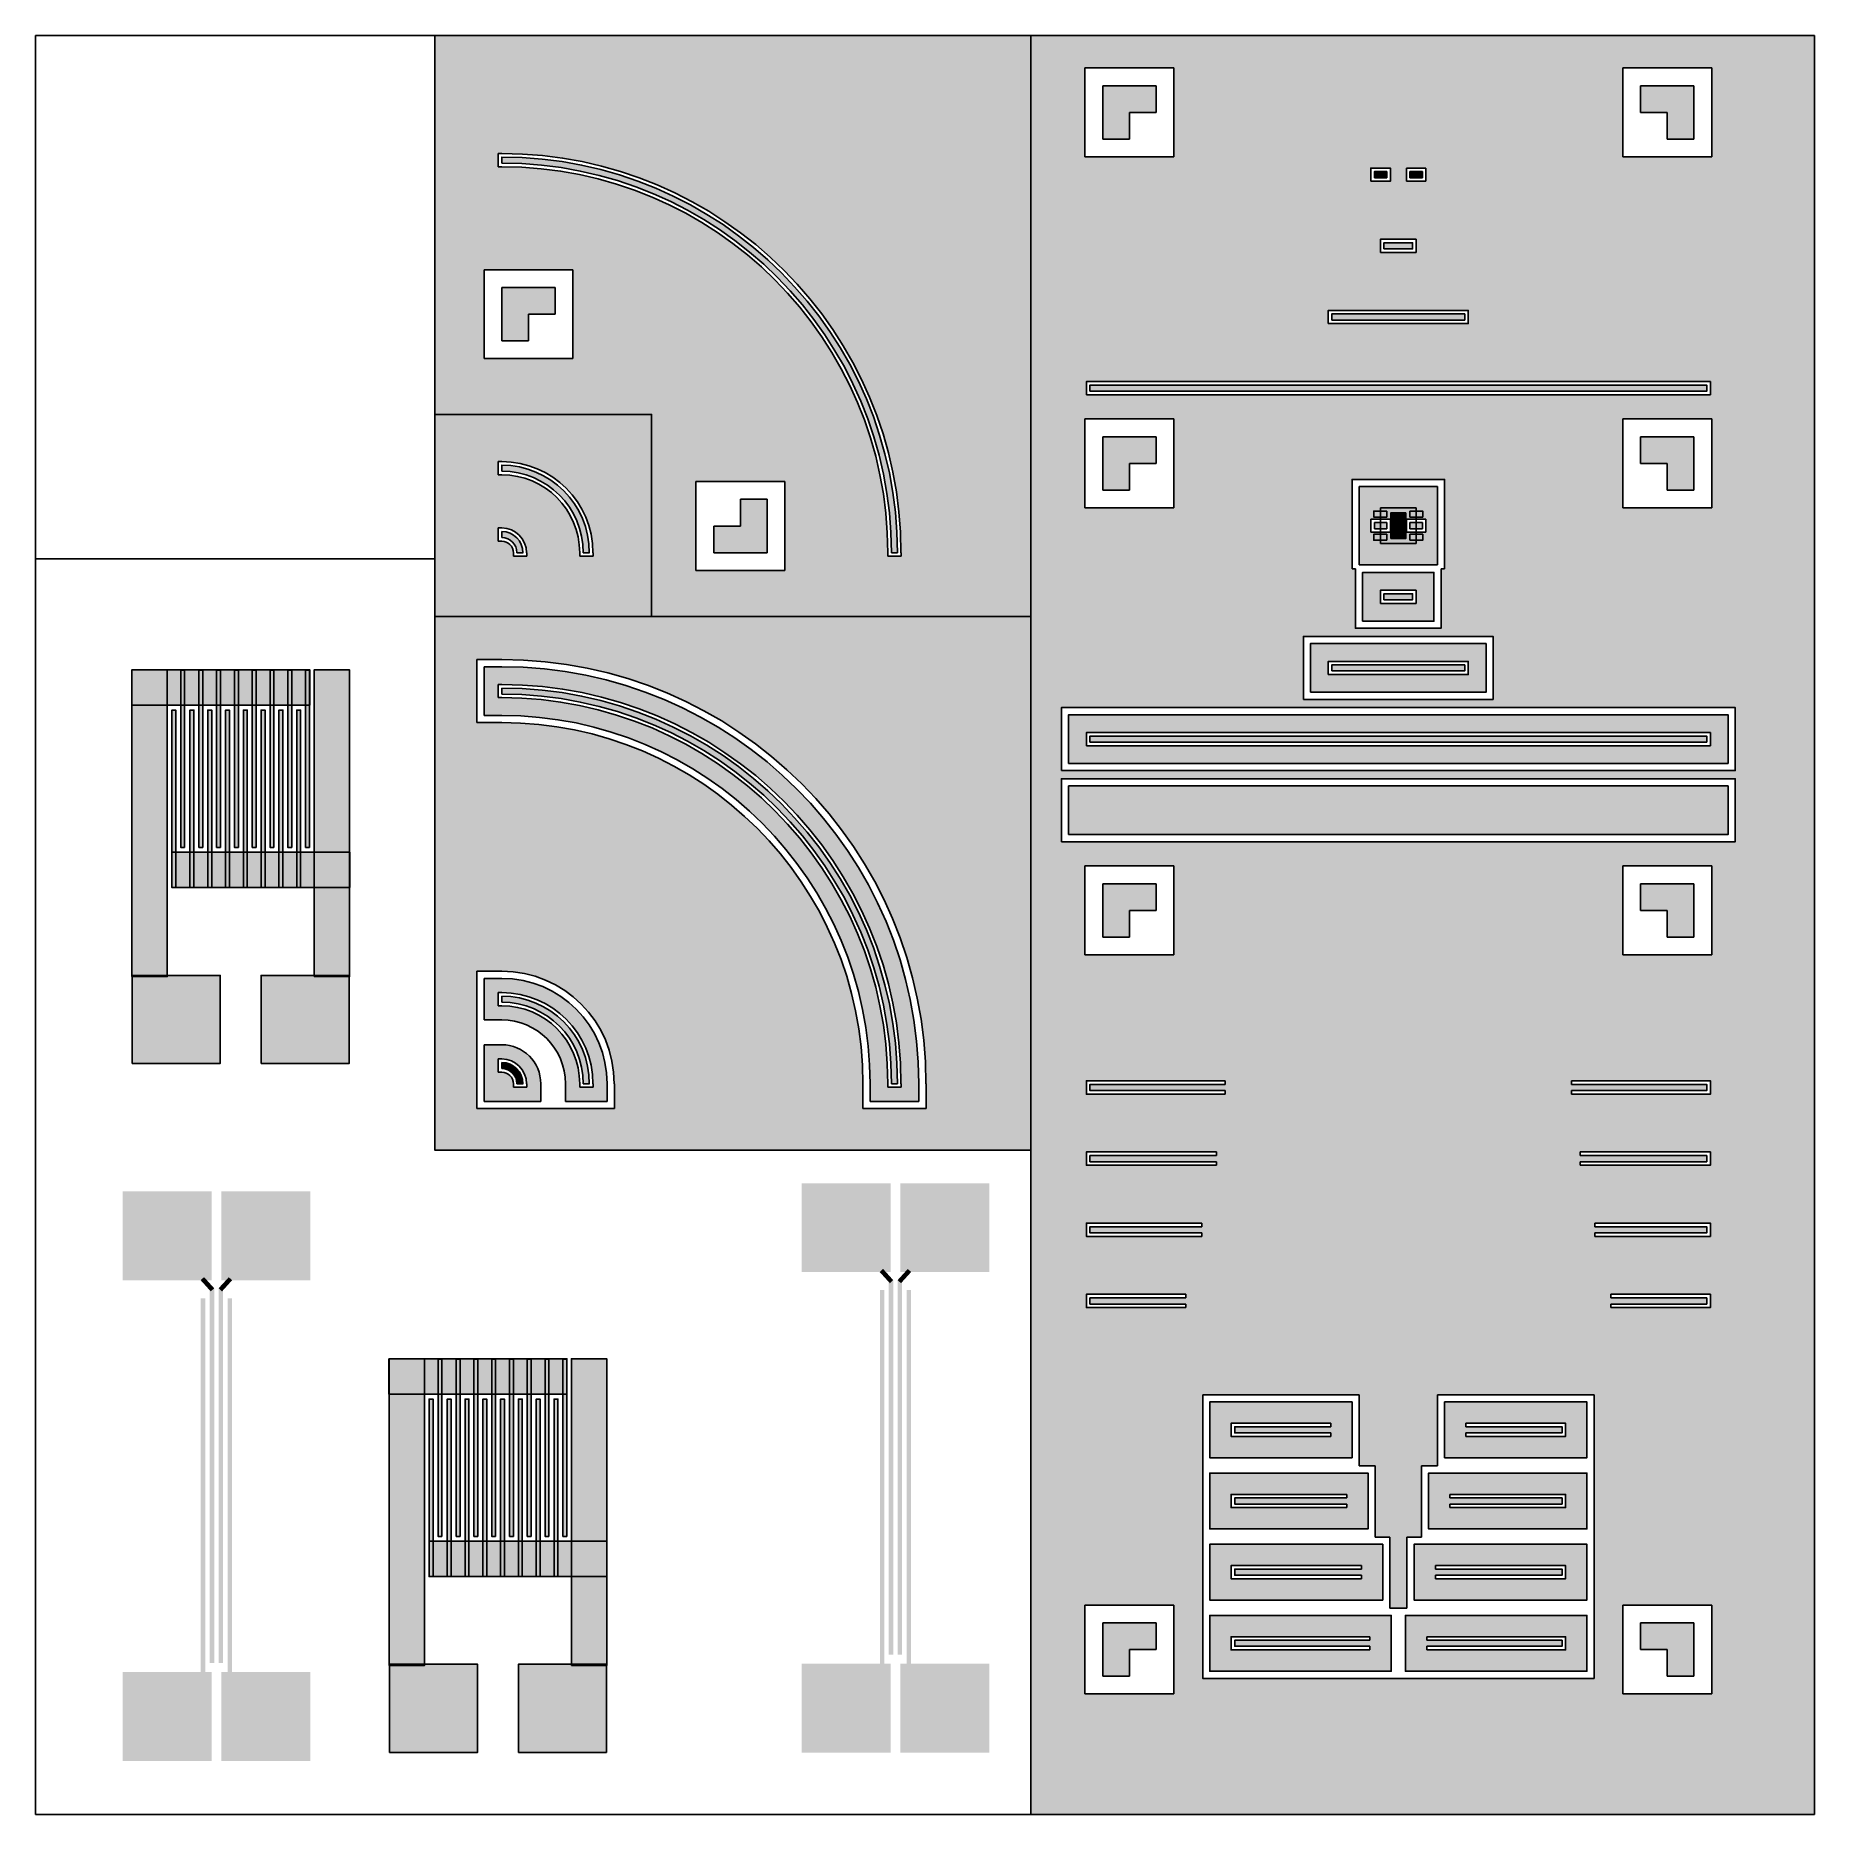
# Model space of a CAD drawing. Header units: inches. Extents: x 0 to 100, y 0 to 100.
import ezdxf

# ---------------------------------------------------------------- set-up
doc = ezdxf.new("R2010")
doc.units = ezdxf.units.IN
doc.header["$MEASUREMENT"] = 0
doc.layers.add('Capa_1', color=7, linetype='Continuous')
pattern_1 = [(45, (25.7121267, 0), (-0.000883883476, 0.000883883476), [])]

# ---------------------------------------------------------------- blocks, each defined once
blk = doc.blocks.new('Dispositivos resistivity rellenados')
for points in [[(115.528005, 245.674773), (120.528005, 245.674773), (120.528005, 240.674773), (115.528005, 240.674773), (115.528005, 245.674773)], [(121.068002, 245.676523), (126.068002, 245.676523), (126.068002, 240.676523), (121.068002, 240.676523), (121.068002, 245.676523)], [(120.100756, 240.858535), (119.913711, 240.681464), (120.484878, 240.052523), (120.671923, 240.229594), (120.100756, 240.858535)], [(120.422659, 240.228999), (120.672659, 240.228999), (120.672659, 219.163999), (120.422659, 219.163999), (120.422659, 240.228999)], [(121.49327, 240.857427), (121.680315, 240.680357), (121.109147, 240.051416), (120.922102, 240.228486), (121.49327, 240.857427)], [(120.922663, 240.228999), (121.172663, 240.228999), (121.172663, 219.163999), (120.922663, 219.163999), (120.922663, 240.228999)], [(119.922998, 239.664998), (120.172998, 239.664998), (120.172998, 218.599998), (119.922998, 218.599998), (119.922998, 239.664998)], [(121.422657, 239.664998), (121.672657, 239.664998), (121.672657, 218.599998), (121.422657, 218.599998), (121.422657, 239.664998)], [(92.327998, 235.806001), (102.327998, 235.806001), (102.327998, 233.806001), (92.327998, 233.806001), (92.327998, 235.806001)], [(92.332694, 218.561196), (94.32298, 218.561196), (94.32298, 235.801482), (92.332694, 235.801482), (92.332694, 218.561196)], [(95.301627, 225.821888), (95.301627, 235.788118), (95.085397, 235.788118), (95.085397, 225.821888), (95.301627, 225.821888)], [(96.320627, 225.821888), (96.320627, 235.788118), (96.104397, 235.788118), (96.104397, 225.821888), (96.320627, 225.821888)], [(97.320628, 225.821888), (97.320628, 235.788118), (97.104398, 235.788118), (97.104398, 225.821888), (97.320628, 225.821888)], [(98.320626, 225.821888), (98.320626, 235.788118), (98.104396, 235.788118), (98.104396, 225.821888), (98.320626, 225.821888)], [(99.320627, 225.821888), (99.320627, 235.788118), (99.104397, 235.788118), (99.104397, 225.821888), (99.320627, 225.821888)], [(100.320627, 225.821888), (100.320627, 235.788118), (100.104398, 235.788118), (100.104398, 225.821888), (100.320627, 225.821888)], [(101.320625, 225.821888), (101.320625, 235.788118), (101.104396, 235.788118), (101.104396, 225.821888), (101.320625, 225.821888)], [(102.320628, 225.821888), (102.320628, 235.788118), (102.104398, 235.788118), (102.104398, 225.821888), (102.320628, 225.821888)], [(102.582867, 218.561611), (104.573152, 218.561611), (104.573152, 235.801897), (102.582867, 235.801897), (102.582867, 218.561611)], [(94.801625, 223.571886), (94.801625, 233.538116), (94.585395, 233.538116), (94.585395, 223.571886), (94.801625, 223.571886)], [(95.820625, 223.571886), (95.820625, 233.538116), (95.604395, 233.538116), (95.604395, 223.571886), (95.820625, 223.571886)], [(96.820626, 223.571886), (96.820626, 233.538116), (96.604396, 233.538116), (96.604396, 223.571886), (96.820626, 223.571886)], [(97.820624, 223.571886), (97.820624, 233.538116), (97.604394, 233.538116), (97.604394, 223.571886), (97.820624, 223.571886)], [(98.820625, 223.571886), (98.820625, 233.538116), (98.604395, 233.538116), (98.604395, 223.571886), (98.820625, 223.571886)], [(99.820626, 223.571886), (99.820626, 233.538116), (99.604396, 233.538116), (99.604396, 223.571886), (99.820626, 223.571886)], [(100.820624, 223.571886), (100.820624, 233.538116), (100.604394, 233.538116), (100.604394, 223.571886), (100.820624, 223.571886)], [(101.820626, 223.571886), (101.820626, 233.538116), (101.604396, 233.538116), (101.604396, 223.571886), (101.820626, 223.571886)], [(94.578001, 225.556), (104.578001, 225.556), (104.578001, 223.556), (94.578001, 223.556), (94.578001, 225.556)], [(92.350875, 213.680219), (97.305128, 213.680219), (97.305128, 218.634472), (92.350875, 218.634472), (92.350875, 213.680219)], [(99.60087, 213.680219), (104.555123, 213.680219), (104.555123, 218.634472), (99.60087, 218.634472), (99.60087, 213.680219)], [(115.528005, 218.659356), (120.528005, 218.659356), (120.528005, 213.659356), (115.528005, 213.659356), (115.528005, 218.659356)], [(121.068002, 218.661103), (126.068002, 218.661103), (126.068002, 213.661103), (121.068002, 213.661103), (121.068002, 218.661103)]]:
    blk.add_hatch(color=256).paths.add_polyline_path(points, flags=0)
at = {"layer": 'Capa_1', "color": 7}
for points in [[(92.327998, 235.806001), (102.327998, 235.806001), (102.327998, 233.806001), (92.327998, 233.806001), (92.327998, 235.806001)], [(92.332694, 218.561196), (94.32298, 218.561196), (94.32298, 235.801482), (92.332694, 235.801482), (92.332694, 218.561196)], [(95.301627, 225.821888), (95.301627, 235.788118), (95.085397, 235.788118), (95.085397, 225.821888), (95.301627, 225.821888)], [(96.320627, 225.821888), (96.320627, 235.788118), (96.104397, 235.788118), (96.104397, 225.821888), (96.320627, 225.821888)], [(97.320628, 225.821888), (97.320628, 235.788118), (97.104398, 235.788118), (97.104398, 225.821888), (97.320628, 225.821888)], [(98.320626, 225.821888), (98.320626, 235.788118), (98.104396, 235.788118), (98.104396, 225.821888), (98.320626, 225.821888)], [(99.320627, 225.821888), (99.320627, 235.788118), (99.104397, 235.788118), (99.104397, 225.821888), (99.320627, 225.821888)], [(100.320627, 225.821888), (100.320627, 235.788118), (100.104398, 235.788118), (100.104398, 225.821888), (100.320627, 225.821888)], [(101.320625, 225.821888), (101.320625, 235.788118), (101.104396, 235.788118), (101.104396, 225.821888), (101.320625, 225.821888)], [(102.320628, 225.821888), (102.320628, 235.788118), (102.104398, 235.788118), (102.104398, 225.821888), (102.320628, 225.821888)], [(102.582867, 218.561611), (104.573152, 218.561611), (104.573152, 235.801897), (102.582867, 235.801897), (102.582867, 218.561611)], [(94.801625, 223.571886), (94.801625, 233.538116), (94.585395, 233.538116), (94.585395, 223.571886), (94.801625, 223.571886)], [(95.820625, 223.571886), (95.820625, 233.538116), (95.604395, 233.538116), (95.604395, 223.571886), (95.820625, 223.571886)], [(96.820626, 223.571886), (96.820626, 233.538116), (96.604396, 233.538116), (96.604396, 223.571886), (96.820626, 223.571886)], [(97.820624, 223.571886), (97.820624, 233.538116), (97.604394, 233.538116), (97.604394, 223.571886), (97.820624, 223.571886)], [(98.820625, 223.571886), (98.820625, 233.538116), (98.604395, 233.538116), (98.604395, 223.571886), (98.820625, 223.571886)], [(99.820626, 223.571886), (99.820626, 233.538116), (99.604396, 233.538116), (99.604396, 223.571886), (99.820626, 223.571886)], [(100.820624, 223.571886), (100.820624, 233.538116), (100.604394, 233.538116), (100.604394, 223.571886), (100.820624, 223.571886)], [(101.820626, 223.571886), (101.820626, 233.538116), (101.604396, 233.538116), (101.604396, 223.571886), (101.820626, 223.571886)], [(94.578001, 225.556), (104.578001, 225.556), (104.578001, 223.556), (94.578001, 223.556), (94.578001, 225.556)], [(92.350875, 213.680219), (97.305128, 213.680219), (97.305128, 218.634472), (92.350875, 218.634472), (92.350875, 213.680219)], [(99.60087, 213.680219), (104.555123, 213.680219), (104.555123, 218.634472), (99.60087, 218.634472), (99.60087, 213.680219)]]:
    blk.add_lwpolyline(points, close=True, dxfattribs=at)

msp = doc.modelspace()

# ---------------------------------------------------------------- hatches: boundary and pattern name
h = msp.add_hatch(color=256)
h.dxf.hatch_style = 1
h.paths.add_polyline_path([(55.95, 100), (22.45, 100), (22.45, 78.7), (34.63, 78.7), (34.63, 67.34), (55.95, 67.34)])
h.paths.add_polyline_path([(26.21, 92.63), (26.01, 92.63), (26.01, 92.83), (26.01, 93.18), (26.01, 93.38), (26.21, 93.38, -0.41421), (48.66, 70.93), (48.66, 70.73), (47.91, 70.73), (47.91, 70.93, 0.41421)], flags=16)
h.paths.add_polyline_path([(26.21, 92.83), (26.21, 93.18, -0.41421), (48.46, 70.93), (48.11, 70.93, 0.41421)], flags=0)
h.paths.add_polyline_path([(30.21, 81.84), (25.21, 81.84), (25.21, 86.84), (30.21, 86.84)], flags=16)
h.paths.add_polyline_path([(29.21, 84.34), (27.71, 84.34), (27.71, 82.84), (26.21, 82.84), (26.21, 85.84), (29.21, 85.84)], flags=0)
h.paths.add_polyline_path([(37.12, 74.93), (42.12, 74.93), (42.12, 69.93), (37.12, 69.93)], flags=16)
h.paths.add_polyline_path([(39.62, 73.93), (41.12, 73.93), (41.12, 70.93), (38.12, 70.93), (38.12, 72.43), (39.62, 72.43)], flags=0)
h = msp.add_hatch(color=256)
h.dxf.hatch_style = 1
h.paths.add_polyline_path([(100, 100), (55.95, 100), (55.95, 0), (100, 0)])
h.paths.add_polyline_path([(75.06, 92.55), (76.16, 92.55), (76.16, 91.81), (75.06, 91.81)], flags=16)
h.paths.add_polyline_path([(75.26, 92.35), (75.96, 92.35), (75.96, 92.01), (75.26, 92.01)], flags=0)
h.paths.add_polyline_path([(77.06, 92.55), (77.26, 92.55), (77.96, 92.55), (78.16, 92.55), (78.16, 92.33), (78.16, 92.03), (78.16, 91.81), (77.96, 91.81), (77.26, 91.81), (77.06, 91.81)], flags=16)
h.paths.add_polyline_path([(77.26, 92.35), (77.96, 92.35), (77.96, 92.33), (77.96, 92.03), (77.96, 92.01), (77.26, 92.01), (77.26, 92.03), (77.26, 92.33)], flags=0)
h.paths.add_polyline_path([(75.6, 88.55), (77.61, 88.55), (77.61, 87.81), (75.6, 87.81)], flags=16)
h.paths.add_polyline_path([(75.8, 88.35), (77.41, 88.35), (77.41, 88.01), (75.8, 88.01)], flags=0)
h.paths.add_polyline_path([(63.99, 93.18), (58.99, 93.18), (58.99, 98.18), (63.99, 98.18)], flags=16)
h.paths.add_polyline_path([(62.99, 95.68), (61.49, 95.68), (61.49, 94.18), (59.99, 94.18), (59.99, 97.18), (62.99, 97.18)], flags=0)
h.paths.add_polyline_path([(72.67, 84.55), (80.54, 84.55), (80.54, 83.81), (72.67, 83.81)], flags=16)
h.paths.add_polyline_path([(72.87, 84.35), (80.34, 84.35), (80.34, 84.01), (72.87, 84.01)], flags=0)
h.paths.add_polyline_path([(94.15, 80.55), (94.15, 79.81), (59.07, 79.81), (59.07, 80.55)], flags=16)
h.paths.add_polyline_path([(93.95, 80.35), (93.95, 80.01), (59.27, 80.01), (59.27, 80.35)], flags=0)
h.paths.add_polyline_path([(89.23, 98.18), (94.23, 98.18), (94.23, 93.18), (89.23, 93.18)], flags=16)
h.paths.add_polyline_path([(90.23, 95.68), (90.23, 97.18), (93.23, 97.18), (93.23, 94.18), (91.73, 94.18), (91.73, 95.68)], flags=0)
h.paths.add_polyline_path([(63.99, 78.45), (63.99, 73.45), (58.99, 73.45), (58.99, 78.45)], flags=16)
h.paths.add_polyline_path([(62.99, 77.45), (62.99, 75.95), (61.49, 75.95), (61.49, 74.45), (59.99, 74.45), (59.99, 77.45)], flags=0)
h.paths.add_polyline_path([(74.01, 75.05), (79.21, 75.05), (79.21, 70.05), (79.21, 70.02), (79.01, 70.02), (79.01, 66.68), (74.2, 66.68), (74.2, 70.02), (74.01, 70.02), (74.01, 70.05)], flags=16)
h.paths.add_polyline_path([(74.41, 74.65), (78.81, 74.65), (78.81, 70.25), (74.41, 70.25)], flags=0)
h.paths.add_polyline_path([(75.61, 73.45), (77.61, 73.45), (77.61, 73.27), (77.98, 73.27), (77.98, 72.93), (77.61, 72.93), (77.61, 72.82), (77.96, 72.82), (78.16, 72.82), (78.16, 72.6), (78.16, 72.3), (78.16, 72.08), (77.96, 72.08), (77.61, 72.08), (77.61, 71.97), (77.98, 71.97), (77.98, 71.65), (77.98, 71.63), (77.61, 71.63), (77.61, 71.45), (75.61, 71.45), (75.61, 71.63), (75.23, 71.63), (75.23, 71.97), (75.61, 71.97), (75.61, 72.08), (75.26, 72.08), (75.06, 72.08), (75.06, 72.28), (75.06, 72.6), (75.06, 72.82), (75.26, 72.82), (75.61, 72.82), (75.61, 72.93), (75.23, 72.93), (75.23, 73.27), (75.61, 73.27)], flags=0)
h.paths.add_polyline_path([(76.18, 73.17), (77.03, 73.17), (77.03, 72.82), (77.06, 72.82), (77.06, 72.08), (77.03, 71.72), (76.18, 71.72), (76.18, 72.08), (76.16, 72.08), (76.16, 72.28), (76.16, 72.62), (76.16, 72.82)], flags=0)
h.paths.add_polyline_path([(75.26, 72.62), (75.96, 72.62), (75.96, 72.28), (75.26, 72.28), (75.26, 72.6)], flags=0)
h.paths.add_polyline_path([(77.26, 72.62), (77.96, 72.62), (77.96, 72.6), (77.96, 72.3), (77.96, 72.28), (77.26, 72.28), (77.26, 72.3), (77.26, 72.6)], flags=0)
h.paths.add_polyline_path([(89.23, 78.45), (94.23, 78.45), (94.23, 73.45), (89.23, 73.45)], flags=16)
h.paths.add_polyline_path([(74.6, 69.82), (78.61, 69.82), (78.61, 67.08), (74.6, 67.08)], flags=0)
h.paths.add_polyline_path([(90.23, 77.45), (93.23, 77.45), (93.23, 74.45), (91.73, 74.45), (91.73, 75.95), (90.23, 75.95)], flags=0)
h.paths.add_polyline_path([(75.6, 68.82), (77.61, 68.82), (77.61, 68.08), (75.6, 68.08)], flags=0)
h.paths.add_polyline_path([(75.8, 68.62), (77.41, 68.62), (77.41, 68.28), (75.8, 68.28)], flags=0)
h.paths.add_polyline_path([(81.94, 66.22), (81.94, 62.68), (71.27, 62.68), (71.27, 66.22)], flags=16)
h.paths.add_polyline_path([(81.54, 65.82), (81.54, 63.08), (71.67, 63.08), (71.67, 65.82)], flags=0)
h.paths.add_polyline_path([(72.67, 64.82), (80.54, 64.82), (80.54, 64.08), (72.67, 64.08)], flags=0)
h.paths.add_polyline_path([(72.87, 64.62), (80.34, 64.62), (80.34, 64.28), (72.87, 64.28)], flags=0)
h.paths.add_polyline_path([(95.55, 62.22), (95.55, 58.68), (57.67, 58.68), (57.67, 62.22)], flags=16)
h.paths.add_polyline_path([(95.15, 61.82), (95.15, 59.08), (58.07, 59.08), (58.07, 61.82)], flags=0)
h.paths.add_polyline_path([(94.15, 60.82), (94.15, 60.08), (59.07, 60.08), (59.07, 60.82)], flags=0)
h.paths.add_polyline_path([(93.95, 60.62), (93.95, 60.28), (59.27, 60.28), (59.27, 60.62)], flags=0)
h.paths.add_polyline_path([(95.55, 58.22), (95.55, 54.68), (57.67, 54.68), (57.67, 58.22)], flags=16)
h.paths.add_polyline_path([(95.15, 57.82), (95.15, 55.08), (58.07, 55.08), (58.07, 57.82)], flags=0)
h.paths.add_polyline_path([(63.99, 53.32), (63.99, 48.32), (58.99, 48.32), (58.99, 53.32)], flags=16)
h.paths.add_polyline_path([(62.99, 52.32), (62.99, 50.82), (61.49, 50.82), (61.49, 49.32), (59.99, 49.32), (59.99, 52.32)], flags=0)
h.paths.add_polyline_path([(89.23, 53.32), (94.23, 53.32), (94.23, 48.32), (89.23, 48.32)], flags=16)
h.paths.add_polyline_path([(90.23, 52.32), (93.23, 52.32), (93.23, 49.32), (91.73, 49.32), (91.73, 50.82), (90.23, 50.82)], flags=0)
h.paths.add_polyline_path([(66.87, 41.24), (66.87, 41.04), (59.27, 41.04), (59.27, 40.69), (66.87, 40.69), (66.87, 40.49), (59.07, 40.49), (59.07, 41.24)], flags=16)
h.paths.add_polyline_path([(86.35, 41.24), (94.15, 41.24), (94.15, 40.49), (86.35, 40.49), (86.35, 40.69), (93.95, 40.69), (93.95, 41.04), (86.35, 41.04)], flags=16)
h.paths.add_polyline_path([(66.39, 37.24), (66.39, 37.04), (59.27, 37.04), (59.27, 36.69), (66.39, 36.69), (66.39, 36.49), (59.07, 36.49), (59.07, 37.24)], flags=16)
h.paths.add_polyline_path([(86.83, 37.24), (94.15, 37.24), (94.15, 36.49), (86.83, 36.49), (86.83, 36.69), (93.95, 36.69), (93.95, 37.04), (86.83, 37.04)], flags=16)
h.paths.add_polyline_path([(65.57, 33.24), (65.57, 33.04), (59.27, 33.04), (59.27, 32.69), (65.57, 32.69), (65.57, 32.49), (59.07, 32.49), (59.07, 33.24)], flags=16)
h.paths.add_polyline_path([(87.65, 33.24), (94.15, 33.24), (94.15, 32.49), (87.65, 32.49), (87.65, 32.69), (93.95, 32.69), (93.95, 33.04), (87.65, 33.04)], flags=16)
h.paths.add_polyline_path([(64.67, 29.24), (64.67, 29.04), (59.27, 29.04), (59.27, 28.69), (64.67, 28.69), (64.67, 28.49), (59.07, 28.49), (59.07, 29.24)], flags=16)
h.paths.add_polyline_path([(88.55, 29.24), (94.15, 29.24), (94.15, 28.49), (88.55, 28.49), (88.55, 28.69), (93.95, 28.69), (93.95, 29.04), (88.55, 29.04)], flags=16)
h.paths.add_polyline_path([(72.81, 23.59), (74.41, 23.59), (74.41, 19.59), (75.31, 19.59), (75.31, 15.59), (76.13, 15.59), (76.13, 11.59), (76.61, 11.59), (77.09, 11.59), (77.09, 15.59), (77.91, 15.59), (77.91, 19.59), (78.81, 19.59), (78.81, 23.59), (80.41, 23.59), (87.61, 23.59), (87.61, 19.59), (87.61, 15.59), (87.61, 11.59), (87.61, 7.65), (78.21, 7.65), (76.61, 7.65), (75.01, 7.65), (65.61, 7.65), (65.61, 11.59), (65.61, 15.59), (65.61, 19.59), (65.61, 23.59)], flags=16)
h.paths.add_polyline_path([(74.01, 23.19), (74.01, 20.05), (67.21, 20.05), (66.01, 20.05), (66.01, 23.19), (72.81, 23.19)], flags=0)
h.paths.add_polyline_path([(79.21, 23.19), (86.01, 23.19), (87.21, 23.19), (87.21, 20.05), (80.41, 20.05), (79.21, 20.05)], flags=0)
h.paths.add_polyline_path([(72.81, 21.99), (72.81, 21.79), (67.41, 21.79), (67.41, 21.45), (72.81, 21.45), (72.81, 21.25), (67.21, 21.25), (67.21, 21.99)], flags=0)
h.paths.add_polyline_path([(80.41, 21.99), (86.01, 21.99), (86.01, 21.25), (80.41, 21.25), (80.41, 21.45), (85.81, 21.45), (85.81, 21.79), (80.41, 21.79)], flags=0)
h.paths.add_polyline_path([(74.91, 19.19), (74.91, 16.05), (67.21, 16.05), (66.01, 16.05), (66.01, 19.19), (73.71, 19.19)], flags=0)
h.paths.add_polyline_path([(78.31, 19.19), (86.01, 19.19), (87.21, 19.19), (87.21, 16.05), (79.51, 16.05), (78.31, 16.05)], flags=0)
h.paths.add_polyline_path([(73.71, 17.99), (73.71, 17.79), (67.41, 17.79), (67.41, 17.45), (73.71, 17.45), (73.71, 17.25), (67.21, 17.25), (67.21, 17.99)], flags=0)
h.paths.add_polyline_path([(79.51, 17.99), (86.01, 17.99), (86.01, 17.25), (79.51, 17.25), (79.51, 17.45), (85.81, 17.45), (85.81, 17.79), (79.51, 17.79)], flags=0)
h.paths.add_polyline_path([(75.73, 15.19), (75.73, 12.05), (67.21, 12.05), (66.01, 12.05), (66.01, 15.19), (74.53, 15.19)], flags=0)
h.paths.add_polyline_path([(77.49, 15.19), (86.01, 15.19), (87.21, 15.19), (87.21, 12.05), (78.69, 12.05), (77.49, 12.05)], flags=0)
h.paths.add_polyline_path([(74.53, 13.99), (74.53, 13.79), (67.41, 13.79), (67.41, 13.45), (74.53, 13.45), (74.53, 13.25), (67.21, 13.25), (67.21, 13.99)], flags=0)
h.paths.add_polyline_path([(78.69, 13.99), (86.01, 13.99), (86.01, 13.25), (78.69, 13.25), (78.69, 13.45), (85.81, 13.45), (85.81, 13.79), (78.69, 13.79)], flags=0)
h.paths.add_polyline_path([(63.99, 11.77), (63.99, 6.77), (58.99, 6.77), (58.99, 11.77)], flags=16)
h.paths.add_polyline_path([(76.21, 11.19), (76.21, 8.05), (67.21, 8.05), (66.01, 8.05), (66.01, 11.19), (75.01, 11.19)], flags=0)
h.paths.add_polyline_path([(77.01, 11.19), (86.01, 11.19), (87.21, 11.19), (87.21, 8.05), (78.21, 8.05), (77.01, 8.05)], flags=0)
h.paths.add_polyline_path([(62.99, 10.77), (62.99, 9.27), (61.49, 9.27), (61.49, 7.77), (59.99, 7.77), (59.99, 10.77)], flags=0)
h.paths.add_polyline_path([(89.23, 11.77), (94.23, 11.77), (94.23, 6.77), (89.23, 6.77)], flags=16)
h.paths.add_polyline_path([(75.01, 9.99), (75.01, 9.79), (67.41, 9.79), (67.41, 9.45), (75.01, 9.45), (75.01, 9.25), (67.21, 9.25), (67.21, 9.99)], flags=0)
h.paths.add_polyline_path([(78.21, 9.99), (86.01, 9.99), (86.01, 9.25), (78.21, 9.25), (78.21, 9.45), (85.81, 9.45), (85.81, 9.79), (78.21, 9.79)], flags=0)
h.paths.add_polyline_path([(90.23, 10.77), (93.23, 10.77), (93.23, 7.77), (91.73, 7.77), (91.73, 9.27), (90.23, 9.27)], flags=0)
h = msp.add_hatch(color=256)
h.dxf.hatch_style = 1
h.paths.add_polyline_path([(61.49, 95.68), (62.99, 95.68), (62.99, 97.18), (59.99, 97.18), (59.99, 94.18), (61.49, 94.18)])
h.paths.add_polyline_path([(91.73, 95.68), (91.73, 94.18), (93.23, 94.18), (93.23, 97.18), (90.23, 97.18), (90.23, 95.68)])
h = msp.add_hatch(color=256)
h.dxf.hatch_style = 1
h.paths.add_polyline_path([(26.21, 93.18), (26.21, 92.83, -0.41421), (48.11, 70.93), (48.46, 70.93, 0.41421)])
h = msp.add_hatch(color=256)
h.dxf.hatch_style = 1
h.paths.add_polyline_path([(75.96, 92.35), (75.26, 92.35), (75.26, 92.01), (75.96, 92.01)])
h = msp.add_hatch(color=256)
h.dxf.hatch_style = 1
h.paths.add_polyline_path([(77.96, 92.33), (77.96, 92.35), (77.26, 92.35), (77.26, 92.33), (77.26, 92.03), (77.26, 92.01), (77.96, 92.01), (77.96, 92.03)])
h = msp.add_hatch()
h.set_pattern_fill('ANSI31', color=256, scale=0.01)
h.set_pattern_definition(pattern_1)
h.paths.add_polyline_path([(77.41, 88.01), (77.41, 88.35), (75.8, 88.35), (75.8, 88.01)])
h.paths.add_polyline_path([(72.87, 84.35), (72.87, 84.01), (80.34, 84.01), (80.34, 84.35)])
h.paths.add_polyline_path([(59.27, 80.35), (59.27, 80.01), (93.95, 80.01), (93.95, 80.35)])
h = msp.add_hatch(color=256)
h.dxf.hatch_style = 1
h.paths.add_polyline_path([(26.21, 82.84), (27.71, 82.84), (27.71, 84.34), (29.21, 84.34), (29.21, 85.84), (26.21, 85.84)])
h.paths.add_polyline_path([(39.62, 72.43), (38.12, 72.43), (38.12, 70.93), (41.12, 70.93), (41.12, 73.93), (39.62, 73.93)])
h = msp.add_hatch(color=256)
h.dxf.hatch_style = 1
h.paths.add_polyline_path([(34.63, 78.7), (22.45, 78.7), (22.45, 67.34), (34.63, 67.34)])
h.paths.add_polyline_path([(26.01, 76.06), (26.21, 76.06, -0.41421), (31.34, 70.93), (31.34, 70.73), (30.59, 70.73), (30.59, 70.93, 0.41421), (26.21, 75.31), (26.01, 75.31)], flags=16)
h.paths.add_polyline_path([(26.21, 75.86, -0.41421), (31.14, 70.93), (30.79, 70.93, 0.41421), (26.21, 75.51)], flags=0)
h.paths.add_polyline_path([(26.01, 72.33), (26.21, 72.33, -0.41421), (27.61, 70.93), (27.61, 70.73), (26.86, 70.73), (26.86, 70.93, 0.41421), (26.21, 71.58), (26.01, 71.58)], flags=16)
h.paths.add_polyline_path([(26.21, 72.13, -0.41421), (27.41, 70.93), (27.06, 70.93, 0.41421), (26.21, 71.78)], flags=0)
h = msp.add_hatch(color=256)
h.dxf.hatch_style = 1
h.paths.add_polyline_path([(59.99, 74.45), (61.49, 74.45), (61.49, 75.95), (62.99, 75.95), (62.99, 77.45), (59.99, 77.45)])
h.paths.add_polyline_path([(91.73, 74.45), (93.23, 74.45), (93.23, 77.45), (90.23, 77.45), (90.23, 75.95), (91.73, 75.95)])
h = msp.add_hatch(color=256)
h.dxf.hatch_style = 1
h.paths.add_polyline_path([(26.21, 72.13), (26.21, 71.78, -0.41421), (27.06, 70.93), (27.41, 70.93, 0.41421)], flags=17)
h.paths.add_polyline_path([(26.21, 75.86), (26.21, 75.51, -0.41421), (30.79, 70.93), (31.14, 70.93, 0.41421)])
h = msp.add_hatch(color=256)
h.dxf.hatch_style = 1
h.paths.add_polyline_path([(78.81, 74.65), (74.41, 74.65), (74.41, 70.25), (78.81, 70.25)])
h.paths.add_polyline_path([(77.61, 73.45), (77.61, 73.27), (77.98, 73.27), (77.98, 72.93), (77.61, 72.93), (77.61, 72.82), (77.96, 72.82), (78.16, 72.82), (78.16, 72.6), (78.16, 72.3), (78.16, 72.08), (77.96, 72.08), (77.61, 72.08), (77.61, 71.97), (77.98, 71.97), (77.98, 71.63), (77.61, 71.63), (77.61, 71.45), (75.61, 71.45), (75.61, 71.63), (75.23, 71.63), (75.23, 71.97), (75.61, 71.97), (75.61, 72.08), (75.26, 72.08), (75.06, 72.08), (75.06, 72.28), (75.06, 72.3), (75.06, 72.6), (75.06, 72.62), (75.06, 72.82), (75.26, 72.82), (75.61, 72.82), (75.61, 72.93), (75.23, 72.93), (75.23, 73.27), (75.61, 73.27), (75.61, 73.45)], flags=16)
h.paths.add_polyline_path([(76.18, 73.17), (77.03, 73.17), (77.03, 71.72), (76.18, 71.72)], flags=0)
h.paths.add_polyline_path([(75.96, 72.62), (75.96, 72.28), (75.26, 72.28), (75.26, 72.3), (75.26, 72.6), (75.26, 72.62)], flags=0)
h.paths.add_polyline_path([(77.26, 72.62), (77.96, 72.62), (77.96, 72.6), (77.96, 72.3), (77.96, 72.28), (77.26, 72.28), (77.26, 72.3), (77.26, 72.6)], flags=0)
h.paths.add_polyline_path([(75.61, 73.27), (75.23, 73.27), (75.23, 72.93), (75.61, 72.93)], flags=0)
h.paths.add_polyline_path([(75.96, 73.25), (75.96, 73.27), (75.61, 73.27), (75.61, 72.93), (75.96, 72.93), (75.96, 72.95)], flags=0)
h.paths.add_polyline_path([(77.61, 73.45), (75.61, 73.45), (75.61, 73.27), (75.96, 73.27), (75.96, 73.25), (75.96, 72.95), (75.96, 72.93), (75.61, 72.93), (75.61, 72.82), (75.96, 72.82), (76.16, 72.82), (76.16, 72.62), (76.16, 72.28), (76.16, 72.08), (75.96, 72.08), (75.61, 72.08), (75.61, 71.97), (75.96, 71.97), (75.96, 71.63), (75.61, 71.63), (75.61, 71.45), (77.61, 71.45), (77.61, 71.63), (77.26, 71.63), (77.26, 71.95), (77.26, 71.97), (77.61, 71.97), (77.61, 72.08), (77.26, 72.08), (77.06, 72.08), (77.06, 72.82), (77.26, 72.82), (77.61, 72.82), (77.61, 72.93), (77.26, 72.93), (77.26, 73.1), (77.26, 73.27), (77.61, 73.27)], flags=0)
h = msp.add_hatch(color=256)
h.dxf.hatch_style = 1
h.paths.add_polyline_path([(75.96, 73.25), (75.96, 73.27), (75.61, 73.27), (75.61, 72.93), (75.96, 72.93), (75.96, 72.95)], flags=17)
h.paths.add_polyline_path([(75.61, 73.27), (75.23, 73.27), (75.23, 72.93), (75.61, 72.93)])
h.paths.add_polyline_path([(77.61, 73.45), (75.61, 73.45), (75.61, 73.27), (75.96, 73.27), (75.96, 73.25), (75.96, 72.95), (75.96, 72.93), (75.61, 72.93), (75.61, 72.82), (75.96, 72.82), (76.16, 72.82), (76.16, 72.62), (76.16, 72.28), (76.16, 72.08), (75.96, 72.08), (75.61, 72.08), (75.61, 71.97), (75.96, 71.97), (75.96, 71.63), (75.61, 71.63), (75.61, 71.45), (77.61, 71.45), (77.61, 71.63), (77.26, 71.63), (77.26, 71.95), (77.26, 71.97), (77.61, 71.97), (77.61, 72.08), (77.26, 72.08), (77.06, 72.08), (77.06, 72.82), (77.26, 72.82), (77.61, 72.82), (77.61, 72.93), (77.26, 72.93), (77.26, 73.1), (77.26, 73.27), (77.61, 73.27)])
h.paths.add_polyline_path([(76.18, 73.17), (77.03, 73.17), (77.03, 71.72), (76.18, 71.72)], flags=16)
h.paths.add_polyline_path([(75.61, 72.62), (75.26, 72.62), (75.26, 72.6), (75.26, 72.3), (75.26, 72.28), (75.61, 72.28)])
h.paths.add_polyline_path([(75.96, 72.62), (75.61, 72.62), (75.61, 72.28), (75.96, 72.28)], flags=17)
h.paths.add_polyline_path([(75.96, 71.97), (75.61, 71.97), (75.61, 71.63), (75.96, 71.63)], flags=17)
h.paths.add_polyline_path([(75.61, 71.97), (75.23, 71.97), (75.23, 71.63), (75.61, 71.63)])
h.paths.add_polyline_path([(77.61, 71.97), (77.26, 71.97), (77.26, 71.95), (77.26, 71.63), (77.61, 71.63)], flags=17)
h.paths.add_polyline_path([(77.98, 71.97), (77.61, 71.97), (77.61, 71.63), (77.98, 71.63)])
h.paths.add_polyline_path([(77.61, 72.62), (77.26, 72.62), (77.26, 72.6), (77.26, 72.3), (77.26, 72.28), (77.61, 72.28)], flags=17)
h.paths.add_polyline_path([(77.96, 72.6), (77.96, 72.62), (77.61, 72.62), (77.61, 72.28), (77.96, 72.28), (77.96, 72.3)])
h.paths.add_polyline_path([(77.61, 73.27), (77.26, 73.27), (77.26, 73.1), (77.26, 72.93), (77.61, 72.93)], flags=17)
h.paths.add_polyline_path([(77.98, 73.27), (77.61, 73.27), (77.61, 72.93), (77.98, 72.93)])
h = msp.add_hatch()
h.set_pattern_fill('ANSI31', color=256, scale=0.01)
h.set_pattern_definition(pattern_1)
h.paths.add_polyline_path([(77.03, 73.17), (76.18, 73.17), (76.18, 71.72), (77.03, 71.72)])
h = msp.add_hatch(color=256)
h.dxf.hatch_style = 1
h.paths.add_polyline_path([(78.61, 67.08), (78.61, 69.82), (74.6, 69.82), (74.6, 67.08)])
h.paths.add_polyline_path([(75.6, 68.08), (75.6, 68.82), (77.61, 68.82), (77.61, 68.08)], flags=16)
h.paths.add_polyline_path([(75.8, 68.28), (75.8, 68.62), (77.41, 68.62), (77.41, 68.28)], flags=0)
h.paths.add_polyline_path([(71.67, 65.82), (71.67, 63.08), (81.54, 63.08), (81.54, 65.82)])
h.paths.add_polyline_path([(80.54, 64.82), (80.54, 64.08), (72.67, 64.08), (72.67, 64.82)], flags=16)
h.paths.add_polyline_path([(80.34, 64.62), (80.34, 64.28), (72.87, 64.28), (72.87, 64.62)], flags=0)
h.paths.add_polyline_path([(58.07, 61.82), (58.07, 59.08), (95.15, 59.08), (95.15, 61.82)])
h.paths.add_polyline_path([(94.15, 60.82), (94.15, 60.08), (59.07, 60.08), (59.07, 60.82)], flags=16)
h.paths.add_polyline_path([(93.95, 60.62), (93.95, 60.28), (59.27, 60.28), (59.27, 60.62)], flags=0)
h = msp.add_hatch()
h.set_pattern_fill('ANSI31', color=256, scale=0.01)
h.set_pattern_definition(pattern_1)
h.paths.add_polyline_path([(77.41, 68.28), (77.41, 68.62), (75.8, 68.62), (75.8, 68.28)])
h.paths.add_polyline_path([(72.87, 64.62), (72.87, 64.28), (80.34, 64.28), (80.34, 64.62)])
h.paths.add_polyline_path([(93.95, 60.28), (93.95, 60.62), (59.27, 60.62), (59.27, 60.28)])
h = msp.add_hatch(color=256)
h.dxf.hatch_style = 1
h.paths.add_polyline_path([(55.95, 67.34), (22.45, 67.34), (22.45, 37.34), (55.95, 37.34)])
h.paths.add_polyline_path([(32.54, 41.08), (32.54, 39.68), (24.81, 39.68), (24.81, 47.4), (26.21, 47.4, -0.41421)], flags=16)
h.paths.add_polyline_path([(32.14, 41.08), (32.14, 40.08), (29.79, 40.08), (29.79, 41.08, 0.41421), (26.21, 44.66), (25.21, 44.66), (25.21, 47), (26.21, 47, -0.41421)], flags=0)
h.paths.add_polyline_path([(26.21, 61.38), (24.81, 61.38), (24.81, 64.92), (26.21, 64.92, -0.41421), (50.06, 41.08), (50.06, 39.68), (46.51, 39.68), (46.51, 41.08, 0.41421)], flags=16)
h.paths.add_polyline_path([(26.21, 61.78), (25.21, 61.78), (25.21, 64.52), (26.21, 64.52, -0.41421), (49.66, 41.08), (49.66, 40.08), (46.91, 40.08), (46.91, 41.08, 0.41421)], flags=0)
h.paths.add_polyline_path([(31.34, 41.08), (31.34, 40.88), (30.59, 40.88), (30.59, 41.08, 0.41421), (26.21, 45.46), (26.01, 45.46), (26.01, 46.2), (26.21, 46.2, -0.41421)], flags=0)
h.paths.add_polyline_path([(31.14, 41.08), (30.79, 41.08, 0.41421), (26.21, 45.66), (26.21, 46, -0.41421)], flags=0)
h.paths.add_polyline_path([(26.21, 62.78), (26.01, 62.78), (26.01, 63.52), (26.21, 63.52, -0.41421), (48.66, 41.08), (48.66, 40.88), (47.91, 40.88), (47.91, 41.08, 0.41421)], flags=0)
h.paths.add_polyline_path([(26.21, 62.98), (26.21, 63.32, -0.41421), (48.46, 41.08), (48.11, 41.08, 0.41421)], flags=0)
h.paths.add_polyline_path([(28.41, 41.08), (28.41, 40.08), (25.21, 40.08), (25.21, 43.27), (26.21, 43.27, -0.41421)], flags=0)
h.paths.add_polyline_path([(27.61, 41.08), (27.61, 40.88), (26.86, 40.88), (26.86, 41.08, 0.41421), (26.21, 41.73), (26.01, 41.73), (26.01, 42.47), (26.21, 42.47, -0.41421)], flags=0)
h.paths.add_polyline_path([(27.41, 41.08), (27.06, 41.08, 0.41421), (26.21, 41.93), (26.21, 42.27, -0.41421)], flags=0)
for points in [[(5.41, 64.35), (15.41, 64.35), (15.41, 62.35), (5.41, 62.35), (5.41, 64.35)], [(5.41, 47.1), (7.4, 47.1), (7.4, 64.34), (5.41, 64.34), (5.41, 47.1)], [(8.38, 54.36), (8.38, 64.33), (8.16, 64.33), (8.16, 54.36), (8.38, 54.36)], [(9.4, 54.36), (9.4, 64.33), (9.18, 64.33), (9.18, 54.36), (9.4, 54.36)], [(10.4, 54.36), (10.4, 64.33), (10.18, 64.33), (10.18, 54.36), (10.4, 54.36)], [(11.4, 54.36), (11.4, 64.33), (11.18, 64.33), (11.18, 54.36), (11.4, 54.36)], [(12.4, 54.36), (12.4, 64.33), (12.18, 64.33), (12.18, 54.36), (12.4, 54.36)], [(13.4, 54.36), (13.4, 64.33), (13.18, 64.33), (13.18, 54.36), (13.4, 54.36)], [(14.4, 54.36), (14.4, 64.33), (14.18, 64.33), (14.18, 54.36), (14.4, 54.36)], [(15.4, 54.36), (15.4, 64.33), (15.18, 64.33), (15.18, 54.36), (15.4, 54.36)], [(15.66, 47.1), (17.65, 47.1), (17.65, 64.34), (15.66, 64.34), (15.66, 47.1)], [(7.88, 52.11), (7.88, 62.08), (7.66, 62.08), (7.66, 52.11), (7.88, 52.11)], [(8.9, 52.11), (8.9, 62.08), (8.68, 62.08), (8.68, 52.11), (8.9, 52.11)], [(9.9, 52.11), (9.9, 62.08), (9.68, 62.08), (9.68, 52.11), (9.9, 52.11)], [(10.9, 52.11), (10.9, 62.08), (10.68, 62.08), (10.68, 52.11), (10.9, 52.11)], [(11.9, 52.11), (11.9, 62.08), (11.68, 62.08), (11.68, 52.11), (11.9, 52.11)], [(12.9, 52.11), (12.9, 62.08), (12.68, 62.08), (12.68, 52.11), (12.9, 52.11)], [(13.9, 52.11), (13.9, 62.08), (13.68, 62.08), (13.68, 52.11), (13.9, 52.11)], [(14.9, 52.11), (14.9, 62.08), (14.68, 62.08), (14.68, 52.11), (14.9, 52.11)], [(7.66, 54.1), (17.66, 54.1), (17.66, 52.1), (7.66, 52.1), (7.66, 54.1)], [(5.43, 42.22), (10.38, 42.22), (10.38, 47.17), (5.43, 47.17), (5.43, 42.22)], [(12.68, 42.22), (17.63, 42.22), (17.63, 47.17), (12.68, 47.17), (12.68, 42.22)], [(4.9, 35.02), (9.9, 35.02), (9.9, 30.02), (4.9, 30.02), (4.9, 35.02)], [(10.44, 35.02), (15.44, 35.02), (15.44, 30.02), (10.44, 30.02), (10.44, 35.02)], [(9.47, 30.21), (9.28, 30.03), (9.85, 29.4), (10.04, 29.58), (9.47, 30.21)], [(10.86, 30.2), (11.05, 30.03), (10.48, 29.4), (10.29, 29.58), (10.86, 30.2)], [(9.29, 29.01), (9.54, 29.01), (9.54, 7.95), (9.29, 7.95), (9.29, 29.01)], [(9.79, 29.58), (10.04, 29.58), (10.04, 8.51), (9.79, 8.51), (9.79, 29.58)], [(10.29, 29.58), (10.54, 29.58), (10.54, 8.51), (10.29, 8.51), (10.29, 29.58)], [(10.79, 29.01), (11.04, 29.01), (11.04, 7.95), (10.79, 7.95), (10.79, 29.01)], [(4.9, 8.01), (9.9, 8.01), (9.9, 3.01), (4.9, 3.01), (4.9, 8.01)], [(10.44, 8.01), (15.44, 8.01), (15.44, 3.01), (10.44, 3.01), (10.44, 8.01)]]:
    msp.add_hatch(color=256).paths.add_polyline_path(points, flags=0)
h = msp.add_hatch(color=256)
h.dxf.hatch_style = 1
h.paths.add_polyline_path([(26.21, 64.52), (25.21, 64.52), (25.21, 61.78), (26.21, 61.78, -0.41421), (46.91, 41.08), (46.91, 40.08), (49.66, 40.08), (49.66, 41.08, 0.41421)])
h.paths.add_polyline_path([(48.66, 41.08), (48.66, 40.88), (47.91, 40.88), (47.91, 41.08, 0.41421), (26.21, 62.78), (26.01, 62.78), (26.01, 63.52), (26.21, 63.52, -0.41421)], flags=16)
h = msp.add_hatch(color=256)
h.dxf.hatch_style = 1
h.paths.add_polyline_path([(26.21, 63.32), (26.21, 62.98, -0.41421), (48.11, 41.08), (48.46, 41.08, 0.41421)])
h = msp.add_hatch()
h.set_pattern_fill('ANSI31', color=256, scale=0.01)
h.set_pattern_definition(pattern_1)
h.paths.add_polyline_path([(58.07, 57.82), (58.07, 55.08), (95.15, 55.08), (95.15, 57.82)])
h = msp.add_hatch(color=256)
h.dxf.hatch_style = 1
h.paths.add_polyline_path([(61.49, 50.82), (62.99, 50.82), (62.99, 52.32), (59.99, 52.32), (59.99, 49.32), (61.49, 49.32)])
h.paths.add_polyline_path([(91.73, 50.82), (91.73, 49.32), (93.23, 49.32), (93.23, 52.32), (90.23, 52.32), (90.23, 50.82)])
h = msp.add_hatch(color=256)
h.dxf.hatch_style = 1
h.paths.add_polyline_path([(26.21, 47), (25.21, 47), (25.21, 44.66), (26.21, 44.66, -0.41421), (29.79, 41.08), (29.79, 40.08), (32.14, 40.08), (32.14, 41.08, 0.41421)])
h.paths.add_polyline_path([(31.34, 41.08), (31.34, 40.88), (30.59, 40.88), (30.59, 41.08, 0.41421), (26.21, 45.46), (26.01, 45.46), (26.01, 46.2), (26.21, 46.2, -0.41421)], flags=16)
h.paths.add_polyline_path([(31.14, 41.08), (30.79, 41.08, 0.41421), (26.21, 45.66), (26.21, 46, -0.41421)], flags=0)
h = msp.add_hatch(color=256)
h.dxf.hatch_style = 1
h.paths.add_polyline_path([(26.21, 46), (26.21, 45.66, -0.41421), (30.79, 41.08), (31.14, 41.08, 0.41421)])
h = msp.add_hatch(color=256)
h.dxf.hatch_style = 1
h.paths.add_polyline_path([(28.41, 41.08, 0.41421), (26.21, 43.27), (25.21, 43.27), (25.21, 40.08), (28.41, 40.08)])
h.paths.add_polyline_path([(26.01, 41.73), (26.01, 42.47), (26.21, 42.47, -0.41421), (27.61, 41.08), (27.61, 40.88), (26.86, 40.88), (26.86, 41.08, 0.41421), (26.21, 41.73)], flags=16)
h.paths.add_polyline_path([(26.21, 41.93), (26.21, 42.27, -0.41421), (27.41, 41.08), (27.06, 41.08, 0.41421)], flags=0)
h = msp.add_hatch(color=256)
h.dxf.hatch_style = 1
h.paths.add_polyline_path([(26.21, 42.27), (26.21, 41.93, -0.41421), (27.06, 41.08), (27.41, 41.08, 0.41421)])
h = msp.add_hatch()
h.set_pattern_fill('ANSI31', color=256, scale=0.01)
h.set_pattern_definition([(45, (0, 0), (-0.000883883476, 0.000883883476), [])])
h.paths.add_polyline_path([(66.01, 11.19), (66.01, 8.05), (75.01, 8.05), (76.21, 8.05), (76.21, 11.19), (67.21, 11.19)])
h.paths.add_polyline_path([(67.21, 9.99), (75.01, 9.99), (75.01, 9.79), (67.41, 9.79), (67.41, 9.45), (75.01, 9.45), (75.01, 9.25), (67.21, 9.25)], flags=16)
h.paths.add_polyline_path([(66.01, 15.19), (66.01, 12.05), (74.53, 12.05), (75.73, 12.05), (75.73, 15.19), (67.21, 15.19)])
h.paths.add_polyline_path([(67.21, 13.99), (74.53, 13.99), (74.53, 13.79), (67.41, 13.79), (67.41, 13.45), (74.53, 13.45), (74.53, 13.25), (67.21, 13.25)], flags=16)
h.paths.add_polyline_path([(78.69, 15.19), (77.49, 15.19), (77.49, 12.05), (86.01, 12.05), (87.21, 12.05), (87.21, 15.19)])
h.paths.add_polyline_path([(86.01, 13.99), (86.01, 13.25), (78.69, 13.25), (78.69, 13.45), (85.81, 13.45), (85.81, 13.79), (78.69, 13.79), (78.69, 13.99)], flags=16)
h.paths.add_polyline_path([(78.21, 11.19), (77.01, 11.19), (77.01, 8.05), (86.01, 8.05), (87.21, 8.05), (87.21, 11.19)])
h.paths.add_polyline_path([(86.01, 9.99), (86.01, 9.25), (78.21, 9.25), (78.21, 9.45), (85.81, 9.45), (85.81, 9.79), (78.21, 9.79), (78.21, 9.99)], flags=16)
h.paths.add_polyline_path([(79.51, 19.19), (78.31, 19.19), (78.31, 16.05), (86.01, 16.05), (87.21, 16.05), (87.21, 19.19)])
h.paths.add_polyline_path([(86.01, 17.99), (86.01, 17.25), (79.51, 17.25), (79.51, 17.45), (85.81, 17.45), (85.81, 17.79), (79.51, 17.79), (79.51, 17.99)], flags=16)
h.paths.add_polyline_path([(67.21, 19.19), (66.01, 19.19), (66.01, 16.05), (73.71, 16.05), (74.91, 16.05), (74.91, 19.19)])
h.paths.add_polyline_path([(73.71, 17.99), (73.71, 17.79), (67.41, 17.79), (67.41, 17.45), (73.71, 17.45), (73.71, 17.25), (67.21, 17.25), (67.21, 17.99)], flags=16)
h.paths.add_polyline_path([(74.01, 20.05), (74.01, 23.19), (67.21, 23.19), (66.01, 23.19), (66.01, 20.05), (72.81, 20.05)])
h.paths.add_polyline_path([(67.21, 21.25), (67.21, 21.99), (72.81, 21.99), (72.81, 21.79), (67.41, 21.79), (67.41, 21.45), (72.81, 21.45), (72.81, 21.25)], flags=16)
h.paths.add_polyline_path([(80.41, 23.19), (79.21, 23.19), (79.21, 20.05), (86.01, 20.05), (87.21, 20.05), (87.21, 23.19)])
h.paths.add_polyline_path([(86.01, 21.99), (86.01, 21.25), (80.41, 21.25), (80.41, 21.45), (85.81, 21.45), (85.81, 21.79), (80.41, 21.79), (80.41, 21.99)], flags=16)
h = msp.add_hatch(color=256)
h.dxf.hatch_style = 1
h.paths.add_polyline_path([(61.49, 9.27), (62.99, 9.27), (62.99, 10.77), (59.99, 10.77), (59.99, 7.77), (61.49, 7.77)])
h.paths.add_polyline_path([(91.73, 9.27), (91.73, 7.77), (93.23, 7.77), (93.23, 10.77), (90.23, 10.77), (90.23, 9.27)])

# ---------------------------------------------------------------- linework, layer by layer
for p, q in [((22.45, 70.59), (22.45, 100)), ((55.95, 0), (55.95, 100)), ((58.99, 98.18), (63.99, 98.18)), ((58.99, 98.18), (58.99, 93.18)), ((63.99, 98.18), (63.99, 93.18)), ((94.23, 98.18), (89.23, 98.18)), ((89.23, 98.18), (89.23, 93.18)), ((94.23, 98.18), (94.23, 93.18)), ((59.99, 97.18), (59.99, 94.18)), ((59.99, 97.18), (62.99, 97.18)), ((62.99, 97.18), (62.99, 95.68)), ((93.23, 97.18), (90.23, 97.18)), ((90.23, 97.18), (90.23, 95.68)), ((93.23, 97.18), (93.23, 94.18)), ((62.99, 95.68), (61.49, 95.68)), ((61.49, 95.68), (61.49, 94.18)), ((90.23, 95.68), (91.73, 95.68)), ((91.73, 95.68), (91.73, 94.18)), ((61.49, 94.18), (59.99, 94.18)), ((91.73, 94.18), (93.23, 94.18)), ((26.01, 93.18), (26.01, 93.38)), ((26.21, 93.38), (26.01, 93.38)), ((26.01, 93.18), (26.01, 92.83)), ((26.21, 93.18), (26.21, 92.83)), ((58.99, 93.18), (63.99, 93.18)), ((89.23, 93.18), (94.23, 93.18)), ((26.01, 92.83), (26.01, 92.63)), ((26.21, 92.63), (26.01, 92.63)), ((75.96, 92.35), (75.26, 92.35)), ((75.26, 92.01), (75.96, 92.01)), ((77.06, 92.55), (77.06, 91.81)), ((77.26, 92.55), (77.06, 92.55)), ((77.96, 92.55), (77.26, 92.55)), ((77.26, 92.33), (77.26, 92.35)), ((77.96, 92.35), (77.26, 92.35)), ((77.26, 92.33), (77.26, 92.03)), ((77.26, 92.01), (77.26, 92.03)), ((77.26, 92.01), (77.96, 92.01)), ((77.96, 92.55), (78.16, 92.55)), ((77.96, 92.33), (77.96, 92.35)), ((77.96, 92.33), (77.96, 92.03)), ((77.96, 92.03), (77.96, 92.01)), ((78.16, 92.33), (78.16, 92.55)), ((78.16, 92.33), (78.16, 92.03)), ((78.16, 92.03), (78.16, 91.81)), ((77.26, 91.81), (77.06, 91.81)), ((77.26, 91.81), (77.96, 91.81)), ((77.96, 91.81), (78.16, 91.81)), ((25.21, 86.84), (25.21, 81.84)), ((25.21, 86.84), (30.21, 86.84)), ((30.21, 86.84), (30.21, 81.84)), ((26.21, 85.84), (26.21, 82.84)), ((26.21, 85.84), (29.21, 85.84)), ((29.21, 85.84), (29.21, 84.34)), ((29.21, 84.34), (27.71, 84.34)), ((27.71, 84.34), (27.71, 82.84)), ((27.71, 82.84), (26.21, 82.84)), ((25.21, 81.84), (30.21, 81.84)), ((58.99, 78.45), (58.99, 73.45)), ((58.99, 78.45), (63.99, 78.45)), ((63.99, 78.45), (63.99, 73.45)), ((94.23, 78.45), (89.23, 78.45)), ((89.23, 78.45), (89.23, 73.45)), ((94.23, 78.45), (94.23, 73.45)), ((59.99, 77.45), (59.99, 74.45)), ((59.99, 77.45), (62.99, 77.45)), ((62.99, 77.45), (62.99, 75.95)), ((93.23, 77.45), (90.23, 77.45)), ((90.23, 77.45), (90.23, 75.95)), ((93.23, 77.45), (93.23, 74.45)), ((26.01, 76.06), (26.01, 75.31)), ((26.21, 76.06), (26.01, 76.06)), ((26.21, 75.31), (26.01, 75.31)), ((26.21, 75.86), (26.21, 75.51)), ((62.99, 75.95), (61.49, 75.95)), ((61.49, 75.95), (61.49, 74.45)), ((90.23, 75.95), (91.73, 75.95)), ((91.73, 75.95), (91.73, 74.45)), ((42.12, 74.93), (37.12, 74.93)), ((37.12, 74.93), (37.12, 69.93)), ((42.12, 69.93), (42.12, 74.93)), ((61.49, 74.45), (59.99, 74.45)), ((91.73, 74.45), (93.23, 74.45)), ((41.12, 73.93), (39.62, 73.93)), ((39.62, 73.93), (39.62, 72.43)), ((41.12, 70.93), (41.12, 73.93)), ((58.99, 73.45), (63.99, 73.45)), ((75.23, 72.95), (75.23, 73.25)), ((75.96, 73.25), (75.96, 73.27)), ((75.96, 73.25), (75.96, 72.95)), ((77.26, 73.1), (77.26, 73.27)), ((77.26, 73.1), (77.26, 72.93)), ((77.98, 72.95), (77.98, 73.25)), ((89.23, 73.45), (94.23, 73.45)), ((26.01, 71.58), (26.01, 72.33)), ((26.21, 72.33), (26.01, 72.33)), ((26.21, 71.78), (26.21, 72.13)), ((39.62, 72.43), (38.12, 72.43)), ((38.12, 72.43), (38.12, 70.93)), ((75.26, 72.82), (75.06, 72.82)), ((75.06, 72.62), (75.06, 72.82)), ((75.06, 72.6), (75.06, 72.62)), ((75.06, 72.6), (75.06, 72.3)), ((75.06, 72.3), (75.06, 72.28)), ((75.06, 72.28), (75.06, 72.08)), ((75.26, 72.08), (75.06, 72.08)), ((75.96, 72.82), (75.26, 72.82)), ((75.96, 72.62), (75.26, 72.62)), ((75.26, 72.6), (75.26, 72.62)), ((75.26, 72.6), (75.26, 72.3)), ((75.26, 72.3), (75.26, 72.28)), ((75.26, 72.28), (75.96, 72.28)), ((75.26, 72.08), (75.96, 72.08)), ((75.96, 72.93), (75.96, 72.95)), ((75.96, 72.82), (76.16, 72.82)), ((75.96, 72.62), (75.96, 72.28)), ((75.96, 72.08), (76.16, 72.08)), ((76.16, 72.62), (76.16, 72.82)), ((76.16, 72.62), (76.16, 72.28)), ((76.16, 72.28), (76.16, 72.08)), ((77.06, 72.82), (77.06, 72.08)), ((77.26, 72.82), (77.06, 72.82)), ((77.26, 72.08), (77.06, 72.08)), ((77.96, 72.82), (77.26, 72.82)), ((77.96, 72.62), (77.26, 72.62)), ((77.26, 72.6), (77.26, 72.62)), ((77.26, 72.6), (77.26, 72.3)), ((77.26, 72.28), (77.26, 72.3)), ((77.26, 72.28), (77.96, 72.28)), ((77.26, 72.08), (77.96, 72.08)), ((77.61, 72.3), (77.61, 72.6)), ((77.96, 72.82), (78.16, 72.82)), ((77.96, 72.6), (77.96, 72.62)), ((77.96, 72.6), (77.96, 72.3)), ((77.96, 72.3), (77.96, 72.28)), ((77.96, 72.08), (78.16, 72.08)), ((78.16, 72.6), (78.16, 72.82)), ((78.16, 72.6), (78.16, 72.3)), ((78.16, 72.3), (78.16, 72.08)), ((26.21, 71.58), (26.01, 71.58)), ((75.23, 71.65), (75.23, 71.95)), ((75.96, 71.97), (75.96, 71.63)), ((77.26, 71.95), (77.26, 71.97)), ((77.26, 71.95), (77.26, 71.63)), ((77.98, 71.65), (77.98, 71.95)), ((26.86, 70.93), (26.86, 70.73)), ((26.86, 70.73), (27.61, 70.73)), ((27.06, 70.93), (27.41, 70.93)), ((27.61, 70.93), (27.61, 70.73)), ((30.59, 70.93), (30.59, 70.73)), ((30.59, 70.73), (31.34, 70.73)), ((30.79, 70.93), (31.14, 70.93)), ((31.34, 70.93), (31.34, 70.73)), ((41.12, 70.93), (38.12, 70.93)), ((47.91, 70.93), (47.91, 70.73)), ((47.91, 70.73), (48.66, 70.73)), ((48.11, 70.93), (48.46, 70.93)), ((48.66, 70.93), (48.66, 70.73)), ((74.01, 70.02), (74.01, 70.05)), ((74.2, 70.02), (74.01, 70.02)), ((79.01, 70.02), (79.21, 70.02)), ((79.21, 70.02), (79.21, 70.05)), ((42.12, 69.93), (37.12, 69.93)), ((24.81, 64.92), (24.81, 61.38)), ((26.21, 64.92), (24.81, 64.92)), ((25.21, 64.52), (25.21, 61.78)), ((26.21, 64.52), (25.21, 64.52)), ((26.01, 63.52), (26.21, 63.52)), ((26.01, 63.52), (26.01, 62.78)), ((26.21, 63.32), (26.21, 62.98)), ((26.01, 62.78), (26.21, 62.78)), ((26.21, 61.38), (24.81, 61.38)), ((26.21, 61.78), (25.21, 61.78)), ((58.99, 53.32), (58.99, 48.32)), ((58.99, 53.32), (63.99, 53.32)), ((63.99, 53.32), (63.99, 48.32)), ((94.23, 53.32), (89.23, 53.32)), ((89.23, 53.32), (89.23, 48.32)), ((94.23, 53.32), (94.23, 48.32)), ((59.99, 52.32), (59.99, 49.32)), ((59.99, 52.32), (62.99, 52.32)), ((62.99, 52.32), (62.99, 50.82)), ((93.23, 52.32), (90.23, 52.32)), ((90.23, 52.32), (90.23, 50.82)), ((93.23, 52.32), (93.23, 49.32)), ((62.99, 50.82), (61.49, 50.82)), ((61.49, 50.82), (61.49, 49.32)), ((90.23, 50.82), (91.73, 50.82)), ((91.73, 50.82), (91.73, 49.32)), ((61.49, 49.32), (59.99, 49.32)), ((91.73, 49.32), (93.23, 49.32)), ((58.99, 48.32), (63.99, 48.32)), ((89.23, 48.32), (94.23, 48.32)), ((24.81, 47.4), (24.81, 39.68)), ((26.21, 47.4), (24.81, 47.4)), ((25.21, 47), (25.21, 44.66)), ((26.21, 47), (25.21, 47)), ((26.21, 46.2), (26.01, 46.2)), ((26.01, 46.2), (26.01, 45.46)), ((26.21, 45.46), (26.01, 45.46)), ((26.21, 46), (26.21, 45.66)), ((26.21, 44.66), (25.21, 44.66)), ((25.21, 40.08), (25.21, 43.27)), ((26.21, 43.27), (25.21, 43.27)), ((26.21, 42.47), (26.01, 42.47)), ((26.01, 41.73), (26.01, 42.47)), ((26.21, 41.93), (26.21, 42.27)), ((26.21, 41.73), (26.01, 41.73)), ((26.86, 41.08), (26.86, 40.88)), ((27.06, 41.08), (27.41, 41.08)), ((27.61, 41.08), (27.61, 40.88)), ((28.41, 41.08), (28.41, 40.08)), ((29.79, 41.08), (29.79, 40.08)), ((30.59, 41.08), (30.59, 40.88)), ((30.79, 41.08), (31.14, 41.08)), ((31.34, 41.08), (31.34, 40.88)), ((32.14, 41.08), (32.14, 40.08)), ((32.54, 41.08), (32.54, 39.68)), ((46.51, 41.08), (46.51, 39.68)), ((46.91, 41.08), (46.91, 40.08)), ((47.91, 41.08), (47.91, 40.88)), ((48.11, 41.08), (48.46, 41.08)), ((48.66, 41.08), (48.66, 40.88)), ((49.66, 41.08), (49.66, 40.08)), ((50.06, 41.08), (50.06, 39.68)), ((66.87, 41.04), (66.87, 41.24)), ((66.87, 41.24), (66.87, 41.04)), ((86.35, 41.04), (86.35, 41.24)), ((86.35, 41.24), (86.35, 41.04)), ((25.21, 40.08), (28.41, 40.08)), ((26.86, 40.88), (27.61, 40.88)), ((29.79, 40.08), (32.14, 40.08)), ((30.59, 40.88), (31.34, 40.88)), ((46.91, 40.08), (49.66, 40.08)), ((47.91, 40.88), (48.66, 40.88)), ((66.87, 40.69), (66.87, 40.49)), ((86.35, 40.69), (86.35, 40.49)), ((24.81, 39.68), (32.54, 39.68)), ((46.51, 39.68), (50.06, 39.68)), ((66.39, 37.04), (66.39, 37.24)), ((86.83, 37.04), (86.83, 37.24)), ((66.39, 36.69), (66.39, 36.49)), ((86.83, 36.69), (86.83, 36.49)), ((65.57, 33.04), (65.57, 33.24)), ((87.65, 33.04), (87.65, 33.24)), ((65.57, 32.69), (65.57, 32.49)), ((87.65, 32.69), (87.65, 32.49)), ((64.67, 29.04), (64.67, 29.24)), ((88.55, 29.04), (88.55, 29.24)), ((64.67, 28.69), (64.67, 28.49)), ((88.55, 28.69), (88.55, 28.49)), ((72.81, 23.59), (65.61, 23.59)), ((65.61, 23.59), (65.61, 19.59)), ((72.81, 23.59), (74.41, 23.59)), ((74.41, 23.59), (74.41, 19.59)), ((80.41, 23.59), (78.81, 23.59)), ((78.81, 23.59), (78.81, 19.59)), ((80.41, 23.59), (87.61, 23.59)), ((87.61, 23.59), (87.61, 19.59)), ((72.81, 21.79), (72.81, 21.99)), ((72.81, 21.45), (72.81, 21.25)), ((80.41, 21.79), (80.41, 21.99)), ((80.41, 21.45), (80.41, 21.25)), ((65.61, 19.59), (65.61, 15.59)), ((75.31, 19.59), (74.41, 19.59)), ((75.31, 19.59), (75.31, 15.59)), ((77.91, 19.59), (77.91, 15.59)), ((77.91, 19.59), (78.81, 19.59)), ((87.61, 19.59), (87.61, 15.59)), ((73.71, 17.79), (73.71, 17.99)), ((73.71, 17.45), (73.71, 17.25)), ((79.51, 17.79), (79.51, 17.99)), ((79.51, 17.45), (79.51, 17.25)), ((65.61, 15.59), (65.61, 11.59)), ((76.13, 15.59), (75.31, 15.59)), ((76.13, 15.59), (76.13, 11.59)), ((77.09, 15.59), (77.09, 11.59)), ((77.09, 15.59), (77.91, 15.59)), ((87.61, 15.59), (87.61, 11.59)), ((74.53, 13.79), (74.53, 13.99)), ((74.53, 13.25), (74.53, 13.45)), ((78.69, 13.79), (78.69, 13.99)), ((78.69, 13.25), (78.69, 13.45)), ((58.99, 11.77), (58.99, 6.77)), ((58.99, 11.77), (63.99, 11.77)), ((63.99, 11.77), (63.99, 6.77)), ((76.61, 11.59), (76.13, 11.59)), ((76.61, 11.59), (77.09, 11.59)), ((94.23, 11.77), (89.23, 11.77)), ((89.23, 11.77), (89.23, 6.77)), ((94.23, 11.77), (94.23, 6.77)), ((59.99, 10.77), (59.99, 7.77)), ((59.99, 10.77), (62.99, 10.77)), ((62.99, 10.77), (62.99, 9.27)), ((93.23, 10.77), (90.23, 10.77)), ((90.23, 10.77), (90.23, 9.27)), ((93.23, 10.77), (93.23, 7.77)), ((62.99, 9.27), (61.49, 9.27)), ((61.49, 9.27), (61.49, 7.77)), ((75.01, 9.79), (75.01, 9.99)), ((75.01, 9.25), (75.01, 9.45)), ((78.21, 9.79), (78.21, 9.99)), ((78.21, 9.25), (78.21, 9.45)), ((90.23, 9.27), (91.73, 9.27)), ((91.73, 9.27), (91.73, 7.77)), ((61.49, 7.77), (59.99, 7.77)), ((76.61, 7.65), (75.01, 7.65)), ((76.61, 7.65), (78.21, 7.65)), ((91.73, 7.77), (93.23, 7.77)), ((58.99, 6.77), (63.99, 6.77)), ((89.23, 6.77), (94.23, 6.77))]:
    msp.add_line(p, q)
for points in [[(0, 0), (100, 0), (100, 100), (0, 100)], [(75.06, 91.81), (75.06, 92.55), (76.16, 92.55), (76.16, 91.81)], [(75.6, 87.81), (77.61, 87.81), (77.61, 88.55), (75.6, 88.55)], [(75.8, 88.01), (77.41, 88.01), (77.41, 88.35), (75.8, 88.35)], [(72.67, 83.81), (80.54, 83.81), (80.54, 84.55), (72.67, 84.55)], [(72.87, 84.01), (80.34, 84.01), (80.34, 84.35), (72.87, 84.35)], [(59.07, 79.81), (94.15, 79.81), (94.15, 80.55), (59.07, 80.55)], [(59.27, 80.01), (93.95, 80.01), (93.95, 80.35), (59.27, 80.35)], [(22.45, 78.7), (34.63, 78.7), (34.63, 67.34), (22.45, 67.34)], [(74.41, 70.25), (78.81, 70.25), (78.81, 74.65), (74.41, 74.65)], [(76.18, 71.72), (77.03, 71.72), (77.03, 73.17), (76.18, 73.17)], [(74.6, 67.08), (78.61, 67.08), (78.61, 69.82), (74.6, 69.82)], [(75.6, 68.08), (77.61, 68.08), (77.61, 68.82), (75.6, 68.82)], [(75.8, 68.28), (77.41, 68.28), (77.41, 68.62), (75.8, 68.62)], [(22.45, 67.34), (55.95, 67.34), (55.95, 37.34), (22.45, 37.34)], [(71.27, 62.68), (81.94, 62.68), (81.94, 66.22), (71.27, 66.22)], [(71.67, 63.08), (81.54, 63.08), (81.54, 65.82), (71.67, 65.82)], [(72.67, 64.08), (80.54, 64.08), (80.54, 64.82), (72.67, 64.82)], [(72.87, 64.28), (80.34, 64.28), (80.34, 64.62), (72.87, 64.62)], [(57.67, 58.68), (95.55, 58.68), (95.55, 62.22), (57.67, 62.22)], [(58.07, 59.08), (95.15, 59.08), (95.15, 61.82), (58.07, 61.82)], [(59.07, 60.08), (94.15, 60.08), (94.15, 60.82), (59.07, 60.82)], [(59.27, 60.28), (93.95, 60.28), (93.95, 60.62), (59.27, 60.62)], [(57.67, 54.68), (95.55, 54.68), (95.55, 58.22), (57.67, 58.22)], [(58.07, 55.08), (95.15, 55.08), (95.15, 57.82), (58.07, 57.82)]]:
    msp.add_lwpolyline(points, close=True)
for points in [[(75.26, 92.01), (75.26, 92.35), (75.96, 92.35), (75.96, 92.01), (75.26, 92.01)], [(79.21, 70.05), (79.21, 75.05), (74.01, 75.05), (74.01, 70.05)], [(75.96, 73.27), (75.23, 73.27), (75.23, 72.93), (75.96, 72.93)], [(77.26, 72.93), (77.98, 72.93), (77.98, 73.27), (77.26, 73.27)], [(75.96, 71.97), (75.23, 71.97), (75.23, 71.63), (75.96, 71.63)], [(77.26, 71.63), (77.98, 71.63), (77.98, 71.97), (77.26, 71.97)], [(22.45, 37.34), (22.45, 37.34), (22.45, 70.59), (0, 70.59), (0, 37.34)], [(74.2, 70.02), (74.2, 66.68), (79.01, 66.68), (79.01, 70.02)], [(66.87, 41.24), (59.07, 41.24), (59.07, 40.49), (66.87, 40.49)], [(66.87, 41.04), (59.27, 41.04), (59.27, 40.69), (66.87, 40.69)], [(86.35, 41.24), (94.15, 41.24), (94.15, 40.49), (86.35, 40.49)], [(86.35, 41.04), (93.95, 41.04), (93.95, 40.69), (86.35, 40.69)], [(0, 37.34), (0, 0), (55.95, 0), (55.95, 37.34), (22.45, 37.34)], [(66.39, 37.24), (59.07, 37.24), (59.07, 36.49), (66.39, 36.49)], [(66.39, 37.04), (59.27, 37.04), (59.27, 36.69), (66.39, 36.69)], [(86.83, 37.24), (94.15, 37.24), (94.15, 36.49), (86.83, 36.49)], [(86.83, 37.04), (93.95, 37.04), (93.95, 36.69), (86.83, 36.69)], [(65.57, 33.24), (59.07, 33.24), (59.07, 32.49), (65.57, 32.49)], [(65.57, 33.04), (59.27, 33.04), (59.27, 32.69), (65.57, 32.69)], [(87.65, 33.24), (94.15, 33.24), (94.15, 32.49), (87.65, 32.49)], [(87.65, 33.04), (93.95, 33.04), (93.95, 32.69), (87.65, 32.69)], [(64.67, 29.24), (59.07, 29.24), (59.07, 28.49), (64.67, 28.49)], [(64.67, 29.04), (59.27, 29.04), (59.27, 28.69), (64.67, 28.69)], [(88.55, 29.24), (94.15, 29.24), (94.15, 28.49), (88.55, 28.49)], [(88.55, 29.04), (93.95, 29.04), (93.95, 28.69), (88.55, 28.69)], [(72.81, 23.19), (66.01, 23.19), (66.01, 20.05), (72.81, 20.05)], [(67.21, 23.19), (74.01, 23.19), (74.01, 20.05), (67.21, 20.05)], [(86.01, 23.19), (79.21, 23.19), (79.21, 20.05), (86.01, 20.05)], [(80.41, 23.19), (87.21, 23.19), (87.21, 20.05), (80.41, 20.05)], [(72.81, 21.99), (67.21, 21.99), (67.21, 21.25), (72.81, 21.25)], [(72.81, 21.79), (67.41, 21.79), (67.41, 21.45), (72.81, 21.45)], [(80.41, 21.99), (86.01, 21.99), (86.01, 21.25), (80.41, 21.25)], [(80.41, 21.79), (85.81, 21.79), (85.81, 21.45), (80.41, 21.45)], [(73.71, 19.19), (66.01, 19.19), (66.01, 16.05), (73.71, 16.05)], [(67.21, 19.19), (74.91, 19.19), (74.91, 16.05), (67.21, 16.05)], [(86.01, 19.19), (78.31, 19.19), (78.31, 16.05), (86.01, 16.05)], [(79.51, 19.19), (87.21, 19.19), (87.21, 16.05), (79.51, 16.05)], [(73.71, 17.99), (67.21, 17.99), (67.21, 17.25), (73.71, 17.25)], [(73.71, 17.79), (67.41, 17.79), (67.41, 17.45), (73.71, 17.45)], [(79.51, 17.99), (86.01, 17.99), (86.01, 17.25), (79.51, 17.25)], [(79.51, 17.79), (85.81, 17.79), (85.81, 17.45), (79.51, 17.45)], [(74.53, 15.19), (66.01, 15.19), (66.01, 12.05), (74.53, 12.05)], [(67.21, 15.19), (75.73, 15.19), (75.73, 12.05), (67.21, 12.05)], [(86.01, 15.19), (77.49, 15.19), (77.49, 12.05), (86.01, 12.05)], [(78.69, 15.19), (87.21, 15.19), (87.21, 12.05), (78.69, 12.05)], [(74.53, 13.99), (67.21, 13.99), (67.21, 13.25), (74.53, 13.25)], [(74.53, 13.79), (67.41, 13.79), (67.41, 13.45), (74.53, 13.45)], [(78.69, 13.99), (86.01, 13.99), (86.01, 13.25), (78.69, 13.25)], [(78.69, 13.79), (85.81, 13.79), (85.81, 13.45), (78.69, 13.45)], [(65.61, 11.59), (65.61, 11.59), (65.61, 7.65), (75.01, 7.65)], [(75.01, 11.19), (66.01, 11.19), (66.01, 8.05), (75.01, 8.05)], [(67.21, 11.19), (76.21, 11.19), (76.21, 8.05), (67.21, 8.05)], [(86.01, 11.19), (77.01, 11.19), (77.01, 8.05), (86.01, 8.05)], [(87.61, 11.59), (87.61, 11.59), (87.61, 7.65), (78.21, 7.65)], [(78.21, 11.19), (87.21, 11.19), (87.21, 8.05), (78.21, 8.05)], [(75.01, 9.99), (67.21, 9.99), (67.21, 9.25), (75.01, 9.25)], [(75.01, 9.79), (67.41, 9.79), (67.41, 9.45), (75.01, 9.45)], [(78.21, 9.99), (86.01, 9.99), (86.01, 9.25), (78.21, 9.25)], [(78.21, 9.79), (85.81, 9.79), (85.81, 9.45), (78.21, 9.45)]]:
    msp.add_lwpolyline(points)
at = {"color": 244, "true_color": 0x991b1e}
msp.add_lwpolyline([(75.61, 71.45), (77.61, 71.45), (77.61, 73.45), (75.61, 73.45)], close=True, dxfattribs=at)
for centre, radius in [((26.21, 70.93), 22.44), ((26.21, 70.93), 22.24), ((26.21, 70.93), 21.9), ((26.21, 70.93), 21.7), ((26.21, 70.93), 5.12), ((26.21, 70.93), 4.92), ((26.21, 70.93), 4.58), ((26.21, 70.93), 4.38), ((26.21, 70.93), 1.39), ((26.21, 70.93), 1.19), ((26.21, 70.93), 0.848), ((26.21, 70.93), 0.648), ((26.21, 41.08), 23.84), ((26.21, 41.08), 23.44), ((26.21, 41.08), 22.44), ((26.21, 41.08), 22.24), ((26.21, 41.08), 21.9), ((26.21, 41.08), 21.7), ((26.21, 41.08), 20.7), ((26.21, 41.08), 20.3), ((26.21, 41.08), 6.32), ((26.21, 41.08), 5.92), ((26.21, 41.08), 5.12), ((26.21, 41.08), 4.92), ((26.21, 41.08), 4.58), ((26.21, 41.08), 4.38), ((26.21, 41.08), 3.58), ((26.21, 41.08), 2.19), ((26.21, 41.08), 1.39), ((26.21, 41.08), 1.19), ((26.21, 41.08), 0.848), ((26.21, 41.08), 0.648)]:
    msp.add_arc(centre, radius, 0, 90)
at = {"layer": 'Capa_1', "color": 7}
for points in [[(5.41, 64.35), (15.41, 64.35), (15.41, 62.35), (5.41, 62.35), (5.41, 64.35)], [(5.41, 47.1), (7.4, 47.1), (7.4, 64.34), (5.41, 64.34), (5.41, 47.1)], [(8.38, 54.36), (8.38, 64.33), (8.16, 64.33), (8.16, 54.36), (8.38, 54.36)], [(9.4, 54.36), (9.4, 64.33), (9.18, 64.33), (9.18, 54.36), (9.4, 54.36)], [(10.4, 54.36), (10.4, 64.33), (10.18, 64.33), (10.18, 54.36), (10.4, 54.36)], [(11.4, 54.36), (11.4, 64.33), (11.18, 64.33), (11.18, 54.36), (11.4, 54.36)], [(12.4, 54.36), (12.4, 64.33), (12.18, 64.33), (12.18, 54.36), (12.4, 54.36)], [(13.4, 54.36), (13.4, 64.33), (13.18, 64.33), (13.18, 54.36), (13.4, 54.36)], [(14.4, 54.36), (14.4, 64.33), (14.18, 64.33), (14.18, 54.36), (14.4, 54.36)], [(15.4, 54.36), (15.4, 64.33), (15.18, 64.33), (15.18, 54.36), (15.4, 54.36)], [(15.66, 47.1), (17.65, 47.1), (17.65, 64.34), (15.66, 64.34), (15.66, 47.1)], [(7.88, 52.11), (7.88, 62.08), (7.66, 62.08), (7.66, 52.11), (7.88, 52.11)], [(8.9, 52.11), (8.9, 62.08), (8.68, 62.08), (8.68, 52.11), (8.9, 52.11)], [(9.9, 52.11), (9.9, 62.08), (9.68, 62.08), (9.68, 52.11), (9.9, 52.11)], [(10.9, 52.11), (10.9, 62.08), (10.68, 62.08), (10.68, 52.11), (10.9, 52.11)], [(11.9, 52.11), (11.9, 62.08), (11.68, 62.08), (11.68, 52.11), (11.9, 52.11)], [(12.9, 52.11), (12.9, 62.08), (12.68, 62.08), (12.68, 52.11), (12.9, 52.11)], [(13.9, 52.11), (13.9, 62.08), (13.68, 62.08), (13.68, 52.11), (13.9, 52.11)], [(14.9, 52.11), (14.9, 62.08), (14.68, 62.08), (14.68, 52.11), (14.9, 52.11)], [(7.66, 54.1), (17.66, 54.1), (17.66, 52.1), (7.66, 52.1), (7.66, 54.1)], [(5.43, 42.22), (10.38, 42.22), (10.38, 47.17), (5.43, 47.17), (5.43, 42.22)], [(12.68, 42.22), (17.63, 42.22), (17.63, 47.17), (12.68, 47.17), (12.68, 42.22)]]:
    msp.add_lwpolyline(points, close=True, dxfattribs=at)

# ---------------------------------------------------------------- block references
msp.add_blockref('Dispositivos resistivity rellenados', (-72.46, -210.19))

doc.saveas('drawing.dxf')
